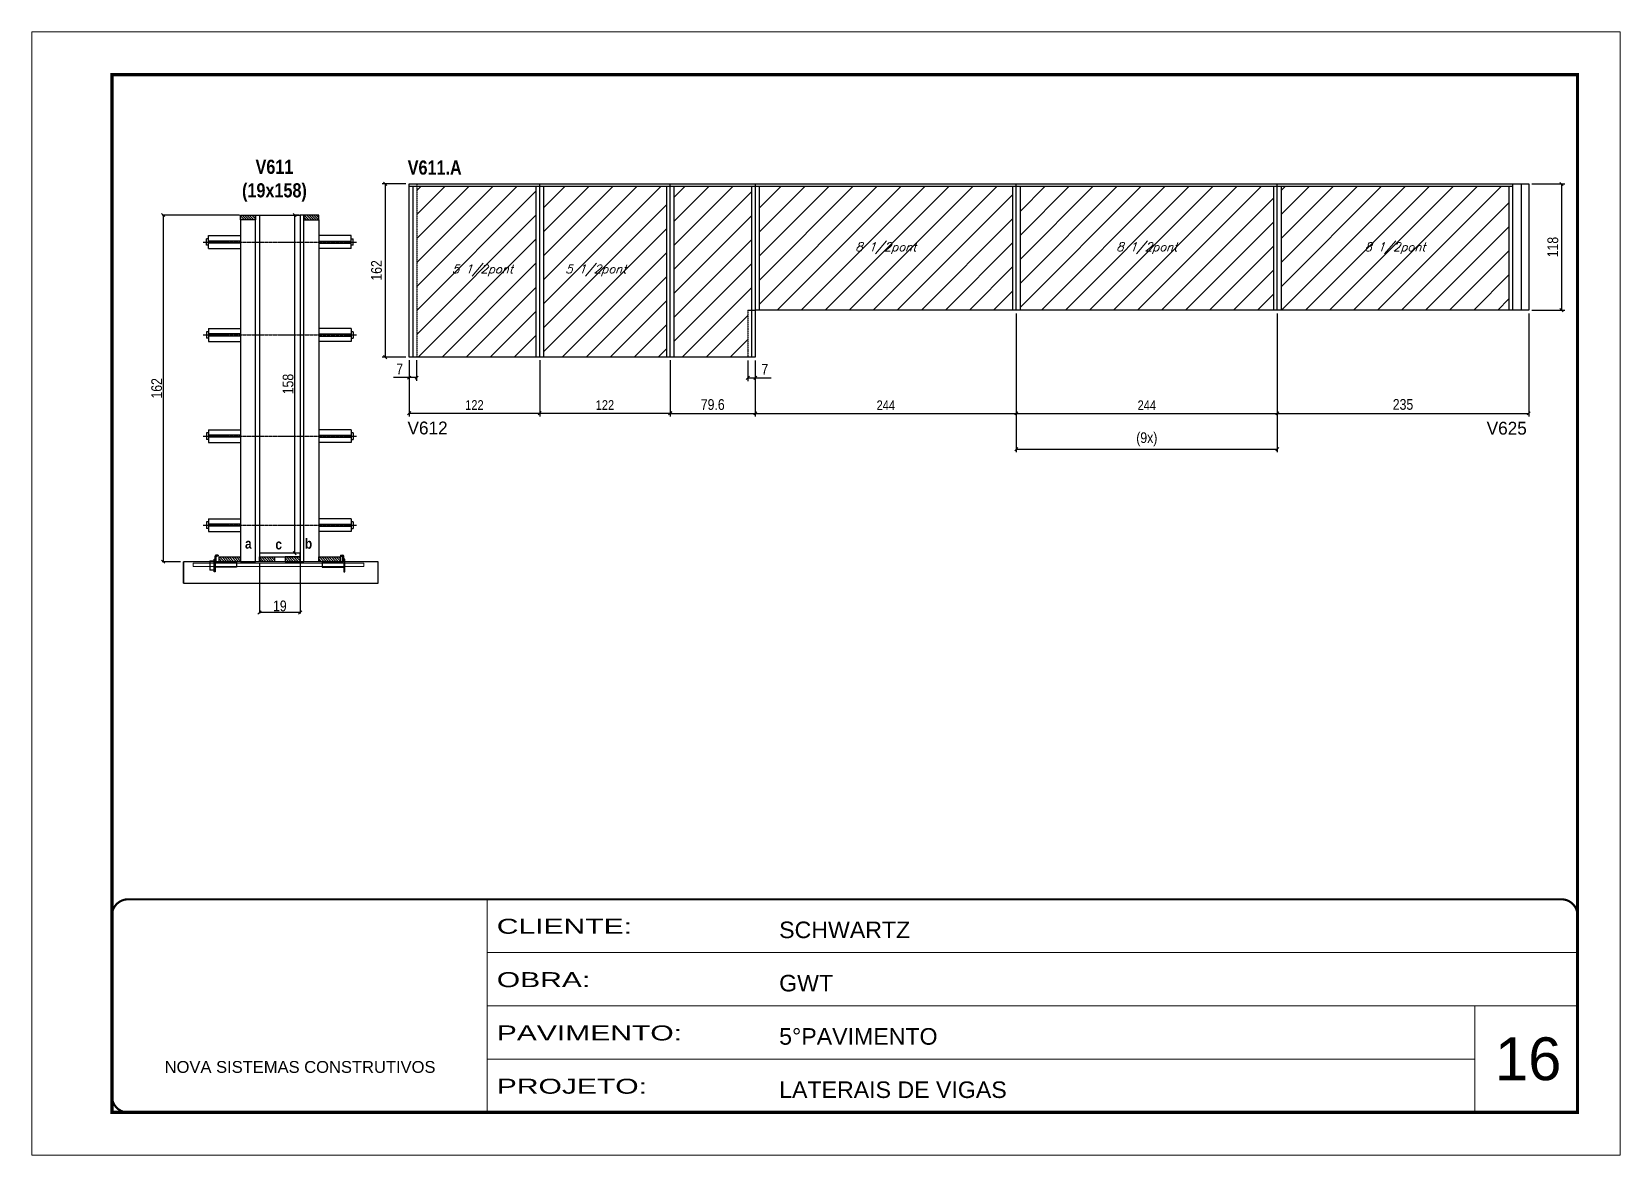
# Model space of a CAD drawing. Extents: x 13154 to 22413, y 1253 to 30260.
# Drawn here: x 17923 to 19408, y 25373 to 26423 of the extents above; entities that cross this region are included whole.
import ezdxf

# ---------------------------------------------------------------- set-up
doc = ezdxf.new("R2010")
doc.units = 0
for name, pattern in [('CONTINUO', [0]), ('DASHED', [0.75, 0.5, -0.25]), ('HIDDEN', [0.375, 0.25, -0.125])]:
    doc.linetypes.add(name, pattern=pattern)
for name, color, linetype in [('5', 5, 'Continuous'), ('barrote', 251, 'Continuous'), ('COTA', 241, 'Continuous'), ('detalhes', 4, 'Continuous'), ('NOMENCLATURA', 7, 'Continuous'), ('Painéis', 200, 'Continuous'), ('presilha', 1, 'Continuous'), ('SARR_2.2x10', 60, 'Continuous'), ('SARR_2.2x7', 40, 'Continuous'), ('SARR_3.5x7', 81, 'Continuous'), ('TENSOR', 3, 'Continuous'), ('texto', 7, 'Continuous')]:
    doc.layers.add(name, color=color, linetype=linetype)
for name, color, linetype, lineweight in [('CARIMBO', 255, 'Continuous', 9), ('CONCRETO', 251, 'Continuous', 25), ('Folhas', 255, 'Continuous', 9), ('Hachura', 251, 'Continuous', 9), ('SARRAFO DE PRESSAO', 251, 'DASHED', 9), ('SCO-___-LAJ', 2, 'Continuous', 0)]:
    doc.layers.add(name, color=color, linetype=linetype, lineweight=lineweight)
doc.styles.add('ARIAL', font='arial.ttf')
doc.styles.add('COTA TECNICA', font='techl___.ttf', dxfattribs={"height": 10})
doc.styles.add('COTA TECNICA 2X', font='techl___.ttf', dxfattribs={"height": 10})
doc.styles.add('COTA TECNICA-50', font='techl___.ttf', dxfattribs={"height": 9})
doc.styles.add('Romans', font='romans.shx')
doc.styles.add('ROMAS860', font='ROMAS860.SHX')
doc.styles.add('TECNICA', font='techb___.ttf', dxfattribs={"height": 10})
doc.styles.add('Tecnologia', font='')
doc.styles.get('Tecnologia').set_extended_font_data('Forgotten Futurist')
doc.dimstyles.new('COTA PAINEL-50', dxfattribs={"dimtxt": 9, "dimasz": 3, "dimexe": 3, "dimexo": 3, "dimgap": 3, "dimtad": 1, "dimdec": 1, "dimzin": 12, "dimdsep": 46, "dimtxsty": 'COTA TECNICA-50', "dimblk1": 'OBLIQUE', "dimblk2": 'OBLIQUE', "dimsah": 1, "dimcen": 0.9, "dimclrd": 4, "dimclre": 4, "dimclrt": 240, "dimadec": 1, "dimazin": 3, "dimtfac": 1, "dimtdec": 1, "dimtmove": 0, "dimatfit": 3, "dimfxl": 1, "dimtolj": 1, "dimtzin": 12, "dimarcsym": 0})
doc.dimstyles.new('PAINEL', dxfattribs={"dimtxt": 10, "dimasz": 3, "dimexe": 3, "dimexo": 3, "dimgap": 3, "dimtad": 1, "dimdec": 1, "dimzin": 12, "dimdsep": 46, "dimtxsty": 'COTA TECNICA', "dimblk1": 'OBLIQUE', "dimblk2": 'OBLIQUE', "dimsah": 1, "dimcen": 0.9, "dimclrd": 4, "dimclre": 4, "dimclrt": 240, "dimadec": 1, "dimazin": 3, "dimtfac": 1, "dimtdec": 1, "dimtmove": 0, "dimatfit": 3, "dimfxl": 1, "dimtolj": 1, "dimtzin": 12, "dimarcsym": 0})
doc.dimstyles.new('SECAO', dxfattribs={"dimscale": 0.333333, "dimtxt": 5, "dimasz": 9, "dimexe": 3, "dimexo": 3, "dimgap": 3, "dimtad": 1, "dimdec": 1, "dimlfac": 0.5, "dimzin": 12, "dimdsep": 46, "dimtxsty": 'COTA TECNICA 2X', "dimblk1": 'OBLIQUE', "dimblk2": 'OBLIQUE', "dimsah": 1, "dimcen": 0.9, "dimclrd": 4, "dimclre": 4, "dimclrt": 240, "dimadec": 1, "dimazin": 3, "dimtfac": 1, "dimtdec": 1, "dimtmove": 0, "dimatfit": 3, "dimfxl": 1, "dimtolj": 1, "dimtzin": 12, "dimarcsym": 0})

msp = doc.modelspace()

# ---------------------------------------------------------------- texts
at = {"layer": '5', "linetype": 'Continuous', "style": 'ROMAS860'}
for s, p in [('V612', (18274.16, 26047.15)), ('V625', (19283.04, 26046.94))]:
    msp.add_text(s, height=12, rotation=359.99996, dxfattribs=at).set_placement(p)
at = {"layer": 'CARIMBO', "style": 'ARIAL'}
msp.add_text('16', height=40, dxfattribs=at).set_placement((19290.74, 25443.59))
at = {"layer": 'detalhes', "style": 'TECNICA'}
for s, p in [('a', (18122.28, 25940.31)), ('c', (18150.63, 25939.66)), ('b', (18178.25, 25940.3))]:
    msp.add_text(s, height=9.6, dxfattribs=at).set_placement(p)
at = {"layer": 'NOMENCLATURA', "style": 'TECNICA'}
msp.add_text('V611.A', height=13.2, dxfattribs=at).set_placement((18274.34, 26289.95))
at = {"layer": 'NOMENCLATURA', "insert": (18149.75, 26303.88), "char_height": 13.2, "attachment_point": 2, "style": 'TECNICA'}
msp.add_mtext_dynamic_manual_height_columns('V611\\P(19x158)', width=300.2766, gutter_width=1, heights=[0], dxfattribs=at)
at = {"layer": 'texto', "color": 2, "char_height": 8, "attachment_point": 5, "style": 'Romans'}
for s, insert in [('{\\Q19;\\C256;8 1/2pont}', (18721.31, 26221.12)), ('{\\Q19;\\C256;8 1/2pont}', (18965.31, 26221.12)), ('{\\Q19;\\C256;8 1/2pont}', (19197.31, 26221.12)), ('{\\Q19;\\C256;5 1/2pont}', (18344.21, 26200.43)), ('{\\Q19;\\C256;5 1/2pont}', (18450.21, 26200.43))]:
    msp.add_mtext(s, dxfattribs=dict(at, insert=insert))

# ---------------------------------------------------------------- blocks, each defined once
blk = doc.blocks.new('9999999999')
at = {"color": 30, "linetype": 'CONTINUO'}
for p, q in [((98564.6, 34230.2), (98564.6, 34429.4)), ((98564.6, 34379.6), (99584, 34379.6)), ((98564.6, 34329.8), (99488, 34329.8)), ((99584, 34329.8), (99488, 34329.8)), ((99488, 34329.8), (99488, 34230.2)), ((98564.6, 34280), (99488, 34280))]:
    blk.add_line(p, q, dxfattribs=at)
at = {"color": 30, "linetype": 'CONTINUO', "const_width": 2}
blk.add_lwpolyline([(99584, 34230.2), (99584, 34414.4, 0.414214), (99569, 34429.4), (98229, 34429.4, 0.414214), (98214, 34414.4), (98214, 34245.2, 0.414214), (98229, 34230.2), (99584, 34230.2)], format="xyb", dxfattribs=at)
at = {"layer": 'Folhas'}
blk.add_lwpolyline([(98139, 34190.2), (99624, 34190.2), (99624, 35240.2), (98139, 35240.2)], close=True, dxfattribs=at)
at = {"layer": 'Folhas', "color": 30, "const_width": 3}
blk.add_lwpolyline([(98214, 34230.2), (99584, 34230.2), (99584, 35200.2), (98214, 35200.2)], close=True, dxfattribs=at)
at = {"color": 7, "linetype": 'Continuous', "ltscale": 5, "style": 'ARIAL'}
for s, height, p in [('SCHWARTZ', 15.48, (98837.7, 34393.1)), ('GWT', 15.48, (98837.7, 34343.3)), ('5°PAVIMENTO', 15.483, (98837.7, 34293.5)), ('NOVA SISTEMAS CONSTRUTIVOS', 11.059, (98263.2, 34267.2)), ('LATERAIS DE VIGAS', 15.483, (98837.7, 34243.7))]:
    blk.add_text(s, height=height, dxfattribs=at).set_placement(p)
at = {"layer": 'Folhas', "color": 7, "style": 'Tecnologia', "width": 1.5}
for s, p in [('CLIENTE:', (98573.7, 34397.2)), ('OBRA:', (98573.7, 34347.3)), ('PAVIMENTO:', (98573.7, 34297.5)), ('PROJETO:', (98573.7, 34247.7))]:
    blk.add_text(s, height=14, dxfattribs=at).set_placement(p)
blk = doc.blocks.new('_Oblique')
at = {"color": 0, "linetype": 'ByBlock', "lineweight": -2}
blk.add_line((-0.5, -0.5), (0.5, 0.5), dxfattribs=at)
blk = doc.blocks.new('*D332')
at = {"layer": 'COTA', "color": 4, "lineweight": -2, "transparency": 16777216}
for p, q in [((18135.8, 25927.2), (18135.8, 25879.7)), ((18173.8, 25927.2), (18173.8, 25879.7)), ((18173.8, 25880.7), (18135.8, 25880.7))]:
    blk.add_line(p, q, dxfattribs=at)
at = {"layer": 'Defpoints', "color": 0, "transparency": 16777216}
for p in [(18135.8, 25928.2), (18173.8, 25928.2), (18135.8, 25880.7)]:
    blk.add_point(p, dxfattribs=at)
at = {"layer": 'COTA', "color": 4, "lineweight": -2, "transparency": 16777216, "xscale": 3, "yscale": 3, "zscale": 3, "rotation": 180}
blk.add_blockref('_Oblique', (18135.8, 25880.7), dxfattribs=at)
at = {"layer": 'COTA', "color": 4, "lineweight": -2, "transparency": 16777216, "xscale": 3, "yscale": 3, "zscale": 3}
blk.add_blockref('_Oblique', (18173.8, 25880.7), dxfattribs=at)
at = {"layer": 'COTA', "color": 240, "transparency": 16777216, "insert": (18154.8, 25886.8), "char_height": 10, "attachment_point": 5, "style": 'COTA TECNICA 2X'}
blk.add_mtext('\\A1;19', dxfattribs=at)
blk = doc.blocks.new('PRESILHA METÁLICA 1')
at = {"layer": 'presilha'}
for p, q in [((0, 13), (6, 13)), ((0, 13), (0, 0)), ((6, 0), (0, 0)), ((6, 15.5), (7.5, 15.5)), ((6, -2.5), (6, 15.5)), ((6, 13), (6, 0)), ((7.5, 10.6), (7.5, 19.9)), ((7.5, 15.5), (7.5, -2.5)), ((37.5, 4.1), (7.5, 4.1)), ((12, 21), (8.6, 21)), ((9, 11.6), (9, 18.9)), ((12, 19.5), (9.6, 19.5)), ((37.5, 11), (9.6, 11)), ((12, 21), (12, 19.5)), ((37.5, 11), (37.5, 4.1)), ((7.5, -2.5), (6, -2.5))]:
    blk.add_line(p, q, dxfattribs=at)
for centre, radius, start, end in [((8.6, 19.9), 1.14, 90, 180), ((9.6, 18.9), 0.57, 90, 180), ((9.6, 11.6), 0.57, 180, 270)]:
    blk.add_arc(centre, radius, start, end, dxfattribs=at)
blk = doc.blocks.new('PRESILHA METÁLICA 2')
at = {"layer": 'presilha'}
for p, q in [((-5.2, 23.5), (-5.2, 22)), ((-5.2, 23.5), (-1.9, 23.5)), ((-0.8, 14.6), (-0.8, 22.4)), ((-30.8, 13.5), (-30.8, 6.6)), ((-30.8, 13.5), (-2.8, 13.5)), ((-30.8, 6.6), (-0.8, 6.6)), ((-5.2, 22), (-2.8, 22)), ((-2.2, 14.1), (-2.2, 21.4)), ((0.8, 18), (-0.8, 18)), ((-0.8, 18), (-0.8, 0)), ((-0.8, 0), (0.8, 0)), ((0.8, 0), (0.8, 18))]:
    blk.add_line(p, q, dxfattribs=at)
for centre, radius, start, end in [((-1.9, 22.4), 1.14, 0, 90), ((-2.8, 21.4), 0.57, 0, 90), ((-2.8, 14.1), 0.57, 270, 0)]:
    blk.add_arc(centre, radius, start, end, dxfattribs=at)
blk = doc.blocks.new('*D333')
at = {"layer": 'COTA', "color": 4, "lineweight": -2, "transparency": 16777216}
for p, q in [((18117.2, 26252.2), (18044.8, 26252.2)), ((18045.8, 26252.2), (18045.8, 25928.2)), ((18061.9, 25928.2), (18044.8, 25928.2))]:
    blk.add_line(p, q, dxfattribs=at)
at = {"layer": 'Defpoints', "color": 0, "transparency": 16777216}
for p in [(18118.2, 26252.2), (18045.8, 25928.2), (18062.9, 25928.2)]:
    blk.add_point(p, dxfattribs=at)
at = {"layer": 'COTA', "color": 4, "lineweight": -2, "transparency": 16777216, "xscale": 3, "yscale": 3, "zscale": 3}
for p, rotation in [((18045.8, 26252.2), 90), ((18045.8, 25928.2), 270)]:
    blk.add_blockref('_Oblique', p, dxfattribs=dict(at, rotation=rotation))
at = {"layer": 'COTA', "color": 240, "transparency": 16777216, "insert": (18039.7, 26090.2), "char_height": 10, "attachment_point": 5, "rotation": 90, "style": 'COTA TECNICA 2X'}
blk.add_mtext('\\A1;162', dxfattribs=at)
blk = doc.blocks.new('*D343')
at = {"layer": 'COTA', "color": 4, "lineweight": -2, "transparency": 16777216}
for p, q in [((18172.8, 26252.2), (18167.7, 26252.2)), ((18168.7, 25936.2), (18168.7, 26252.2)), ((18172.8, 25936.2), (18167.7, 25936.2))]:
    blk.add_line(p, q, dxfattribs=at)
at = {"layer": 'Defpoints', "color": 0, "transparency": 16777216}
for p in [(18168.7, 26252.2), (18173.8, 26252.2), (18173.8, 25936.2)]:
    blk.add_point(p, dxfattribs=at)
at = {"layer": 'COTA', "color": 4, "lineweight": -2, "transparency": 16777216, "xscale": 3, "yscale": 3, "zscale": 3}
for p, rotation in [((18168.7, 26252.2), 90), ((18168.7, 25936.2), 270)]:
    blk.add_blockref('_Oblique', p, dxfattribs=dict(at, rotation=rotation))
at = {"layer": 'COTA', "color": 240, "transparency": 16777216, "insert": (18162.5, 26094.2), "char_height": 10, "attachment_point": 5, "rotation": 90, "style": 'COTA TECNICA 2X'}
blk.add_mtext('\\A1;158', dxfattribs=at)
blk = doc.blocks.new('*D334')
at = {"layer": 'COTA', "color": 4, "linetype": 'ByBlock', "lineweight": -2, "transparency": 16777216}
for p, q in [((18275.7, 26116.4), (18275.7, 26064)), ((18397.7, 26116.4), (18397.7, 26064)), ((18275.7, 26067), (18397.7, 26067))]:
    blk.add_line(p, q, dxfattribs=at)
at = {"layer": 'Defpoints', "color": 0, "linetype": 'ByBlock', "transparency": 16777216}
for p in [(18275.7, 26119.4), (18397.7, 26119.4), (18397.7, 26067)]:
    blk.add_point(p, dxfattribs=at)
at = {"layer": 'COTA', "color": 4, "linetype": 'ByBlock', "lineweight": -2, "transparency": 16777216, "xscale": 3, "yscale": 3, "zscale": 3, "rotation": 180}
blk.add_blockref('_Oblique', (18275.7, 26067), dxfattribs=at)
at = {"layer": 'COTA', "color": 4, "linetype": 'ByBlock', "lineweight": -2, "transparency": 16777216, "xscale": 3, "yscale": 3, "zscale": 3}
blk.add_blockref('_Oblique', (18397.7, 26067), dxfattribs=at)
at = {"layer": 'COTA', "color": 240, "linetype": 'ByBlock', "transparency": 16777216, "insert": (18336.7, 26074.6), "char_height": 9, "attachment_point": 5, "style": 'COTA TECNICA-50'}
blk.add_mtext('\\A1;122', dxfattribs=at)
blk = doc.blocks.new('*D335')
at = {"layer": 'COTA', "color": 4, "linetype": 'ByBlock', "lineweight": -2, "transparency": 16777216}
for p, q in [((18397.7, 26116.4), (18397.7, 26064)), ((18519.7, 26116.4), (18519.7, 26064)), ((18397.7, 26067), (18519.7, 26067))]:
    blk.add_line(p, q, dxfattribs=at)
at = {"layer": 'Defpoints', "color": 0, "linetype": 'ByBlock', "transparency": 16777216}
for p in [(18397.7, 26119.4), (18519.7, 26119.4), (18519.7, 26067)]:
    blk.add_point(p, dxfattribs=at)
at = {"layer": 'COTA', "color": 4, "linetype": 'ByBlock', "lineweight": -2, "transparency": 16777216, "xscale": 3, "yscale": 3, "zscale": 3, "rotation": 180}
blk.add_blockref('_Oblique', (18397.7, 26067), dxfattribs=at)
at = {"layer": 'COTA', "color": 4, "linetype": 'ByBlock', "lineweight": -2, "transparency": 16777216, "xscale": 3, "yscale": 3, "zscale": 3}
blk.add_blockref('_Oblique', (18519.7, 26067), dxfattribs=at)
at = {"layer": 'COTA', "color": 240, "linetype": 'ByBlock', "transparency": 16777216, "insert": (18458.7, 26074.6), "char_height": 9, "attachment_point": 5, "style": 'COTA TECNICA-50'}
blk.add_mtext('\\A1;122', dxfattribs=at)
blk = doc.blocks.new('*D336')
at = {"layer": 'COTA', "color": 4, "lineweight": -2, "transparency": 16777216}
for p, q in [((18519.7, 26116.4), (18519.7, 26063.8)), ((18599.3, 26116.2), (18599.3, 26063.8)), ((18519.7, 26066.8), (18599.3, 26066.8))]:
    blk.add_line(p, q, dxfattribs=at)
at = {"layer": 'Defpoints', "color": 0, "transparency": 16777216}
for p in [(18519.7, 26119.4), (18599.3, 26119.2), (18599.3, 26066.8)]:
    blk.add_point(p, dxfattribs=at)
at = {"layer": 'COTA', "color": 4, "lineweight": -2, "transparency": 16777216, "xscale": 3, "yscale": 3, "zscale": 3, "rotation": 180}
blk.add_blockref('_Oblique', (18519.7, 26066.8), dxfattribs=at)
at = {"layer": 'COTA', "color": 4, "lineweight": -2, "transparency": 16777216, "xscale": 3, "yscale": 3, "zscale": 3}
blk.add_blockref('_Oblique', (18599.3, 26066.8), dxfattribs=at)
at = {"layer": 'COTA', "color": 240, "transparency": 16777216, "insert": (18559.5, 26075), "char_height": 10, "attachment_point": 5, "style": 'COTA TECNICA'}
blk.add_mtext('\\A1;79.6', dxfattribs=at)
blk = doc.blocks.new('*D337')
at = {"layer": 'COTA', "color": 4, "lineweight": -2, "transparency": 16777216}
for p, q in [((18275.7, 26116.4), (18275.7, 26097.2)), ((18282.7, 26116.4), (18282.7, 26097.2)), ((18275.7, 26100.2), (18261, 26100.2)), ((18282.7, 26100.2), (18275.7, 26100.2))]:
    blk.add_line(p, q, dxfattribs=at)
at = {"layer": 'Defpoints', "color": 0, "transparency": 16777216}
for p in [(18275.7, 26119.4), (18282.7, 26119.4), (18275.7, 26100.2)]:
    blk.add_point(p, dxfattribs=at)
at = {"layer": 'COTA', "color": 4, "lineweight": -2, "transparency": 16777216, "xscale": 3, "yscale": 3, "zscale": 3, "rotation": 180}
blk.add_blockref('_Oblique', (18275.7, 26100.2), dxfattribs=at)
at = {"layer": 'COTA', "color": 4, "lineweight": -2, "transparency": 16777216, "xscale": 3, "yscale": 3, "zscale": 3}
blk.add_blockref('_Oblique', (18282.7, 26100.2), dxfattribs=at)
at = {"layer": 'COTA', "color": 240, "transparency": 16777216, "insert": (18266.8, 26108.3), "char_height": 10, "attachment_point": 5, "style": 'COTA TECNICA'}
blk.add_mtext('\\A1;7', dxfattribs=at)
blk = doc.blocks.new('*D330')
at = {"layer": 'COTA', "color": 4, "lineweight": -2, "transparency": 16777216}
for p, q in [((18592.3, 26116.2), (18592.3, 26097)), ((18599.3, 26116.2), (18599.3, 26097)), ((18592.3, 26100), (18599.3, 26100)), ((18599.3, 26100), (18614, 26100))]:
    blk.add_line(p, q, dxfattribs=at)
at = {"layer": 'Defpoints', "color": 0, "transparency": 16777216}
for p in [(18592.3, 26119.2), (18599.3, 26119.2), (18599.3, 26100)]:
    blk.add_point(p, dxfattribs=at)
at = {"layer": 'COTA', "color": 4, "lineweight": -2, "transparency": 16777216, "xscale": 3, "yscale": 3, "zscale": 3, "rotation": 180}
blk.add_blockref('_Oblique', (18592.3, 26100), dxfattribs=at)
at = {"layer": 'COTA', "color": 4, "lineweight": -2, "transparency": 16777216, "xscale": 3, "yscale": 3, "zscale": 3}
blk.add_blockref('_Oblique', (18599.3, 26100), dxfattribs=at)
at = {"layer": 'COTA', "color": 240, "transparency": 16777216, "insert": (18608.2, 26108.1), "char_height": 10, "attachment_point": 5, "style": 'COTA TECNICA'}
blk.add_mtext('\\A1;7', dxfattribs=at)
blk = doc.blocks.new('*D338')
at = {"layer": 'COTA', "color": 4, "lineweight": -2, "transparency": 16777216}
for p, q in [((18272.7, 26281.4), (18250.3, 26281.4)), ((18253.3, 26281.4), (18253.3, 26119.4)), ((18272.7, 26119.4), (18250.3, 26119.4))]:
    blk.add_line(p, q, dxfattribs=at)
at = {"layer": 'Defpoints', "color": 0, "transparency": 16777216}
for p in [(18275.7, 26281.4), (18253.3, 26119.4), (18275.7, 26119.4)]:
    blk.add_point(p, dxfattribs=at)
at = {"layer": 'COTA', "color": 4, "lineweight": -2, "transparency": 16777216, "xscale": 3, "yscale": 3, "zscale": 3}
for p, rotation in [((18253.3, 26281.4), 90), ((18253.3, 26119.4), 270)]:
    blk.add_blockref('_Oblique', p, dxfattribs=dict(at, rotation=rotation))
at = {"layer": 'COTA', "color": 240, "transparency": 16777216, "insert": (18245.2, 26200.4), "char_height": 10, "attachment_point": 5, "rotation": 90, "style": 'COTA TECNICA'}
blk.add_mtext('\\A1;162', dxfattribs=at)
blk = doc.blocks.new('*D331')
at = {"layer": 'COTA', "color": 4, "linetype": 'ByBlock', "lineweight": -2, "transparency": 16777216}
for p, q in [((18843.3, 26160.2), (18843.3, 26063.8)), ((18599.3, 26116.2), (18599.3, 26063.8)), ((18599.3, 26066.8), (18843.3, 26066.8))]:
    blk.add_line(p, q, dxfattribs=at)
at = {"layer": 'Defpoints', "color": 0, "linetype": 'ByBlock', "transparency": 16777216}
for p in [(18843.3, 26163.2), (18599.3, 26119.2), (18843.3, 26066.8)]:
    blk.add_point(p, dxfattribs=at)
at = {"layer": 'COTA', "color": 4, "linetype": 'ByBlock', "lineweight": -2, "transparency": 16777216, "xscale": 3, "yscale": 3, "zscale": 3, "rotation": 180}
blk.add_blockref('_Oblique', (18599.3, 26066.8), dxfattribs=at)
at = {"layer": 'COTA', "color": 4, "linetype": 'ByBlock', "lineweight": -2, "transparency": 16777216, "xscale": 3, "yscale": 3, "zscale": 3}
blk.add_blockref('_Oblique', (18843.3, 26066.8), dxfattribs=at)
at = {"layer": 'COTA', "color": 240, "linetype": 'ByBlock', "transparency": 16777216, "insert": (18721.3, 26074.4), "char_height": 9, "attachment_point": 5, "style": 'COTA TECNICA-50'}
blk.add_mtext('\\A1;244', dxfattribs=at)
blk = doc.blocks.new('*D339')
at = {"layer": 'COTA', "color": 4, "linetype": 'ByBlock', "lineweight": -2, "transparency": 16777216}
for p, q in [((18843.3, 26160.2), (18843.3, 26063.8)), ((19087.3, 26160.2), (19087.3, 26063.8)), ((18843.3, 26066.8), (19087.3, 26066.8))]:
    blk.add_line(p, q, dxfattribs=at)
at = {"layer": 'Defpoints', "color": 0, "linetype": 'ByBlock', "transparency": 16777216}
for p in [(18843.3, 26163.2), (19087.3, 26163.2), (19087.3, 26066.8)]:
    blk.add_point(p, dxfattribs=at)
at = {"layer": 'COTA', "color": 4, "linetype": 'ByBlock', "lineweight": -2, "transparency": 16777216, "xscale": 3, "yscale": 3, "zscale": 3, "rotation": 180}
blk.add_blockref('_Oblique', (18843.3, 26066.8), dxfattribs=at)
at = {"layer": 'COTA', "color": 4, "linetype": 'ByBlock', "lineweight": -2, "transparency": 16777216, "xscale": 3, "yscale": 3, "zscale": 3}
blk.add_blockref('_Oblique', (19087.3, 26066.8), dxfattribs=at)
at = {"layer": 'COTA', "color": 240, "linetype": 'ByBlock', "transparency": 16777216, "insert": (18965.3, 26074.4), "char_height": 9, "attachment_point": 5, "style": 'COTA TECNICA-50'}
blk.add_mtext('\\A1;244', dxfattribs=at)
blk = doc.blocks.new('*D340')
at = {"layer": 'COTA', "color": 4, "linetype": 'ByBlock', "lineweight": -2, "transparency": 16777216}
for p, q in [((19325.3, 26281.2), (19356, 26281.2)), ((19353, 26281.2), (19353, 26163.2)), ((19325.3, 26163.2), (19356, 26163.2))]:
    blk.add_line(p, q, dxfattribs=at)
at = {"layer": 'Defpoints', "color": 0, "linetype": 'ByBlock', "transparency": 16777216}
for p in [(19322.3, 26281.2), (19322.3, 26163.2), (19353, 26163.2)]:
    blk.add_point(p, dxfattribs=at)
at = {"layer": 'COTA', "color": 4, "linetype": 'ByBlock', "lineweight": -2, "transparency": 16777216, "xscale": 3, "yscale": 3, "zscale": 3}
for p, rotation in [((19353, 26281.2), 90), ((19353, 26163.2), 270)]:
    blk.add_blockref('_Oblique', p, dxfattribs=dict(at, rotation=rotation))
at = {"layer": 'COTA', "color": 240, "linetype": 'ByBlock', "transparency": 16777216, "insert": (19344.9, 26222.2), "char_height": 10, "attachment_point": 5, "rotation": 90, "style": 'COTA TECNICA'}
blk.add_mtext('\\A1;118', dxfattribs=at)
blk = doc.blocks.new('*D341')
at = {"layer": 'COTA', "color": 4, "lineweight": -2, "transparency": 16777216}
for p, q in [((19087.3, 26160.2), (19087.3, 26063.8)), ((19322.3, 26160.2), (19322.3, 26063.8)), ((19087.3, 26066.8), (19322.3, 26066.8))]:
    blk.add_line(p, q, dxfattribs=at)
at = {"layer": 'Defpoints', "color": 0, "transparency": 16777216}
for p in [(19087.3, 26163.2), (19322.3, 26163.2), (19322.3, 26066.8)]:
    blk.add_point(p, dxfattribs=at)
at = {"layer": 'COTA', "color": 4, "lineweight": -2, "transparency": 16777216, "xscale": 3, "yscale": 3, "zscale": 3, "rotation": 180}
blk.add_blockref('_Oblique', (19087.3, 26066.8), dxfattribs=at)
at = {"layer": 'COTA', "color": 4, "lineweight": -2, "transparency": 16777216, "xscale": 3, "yscale": 3, "zscale": 3}
blk.add_blockref('_Oblique', (19322.3, 26066.8), dxfattribs=at)
at = {"layer": 'COTA', "color": 240, "transparency": 16777216, "insert": (19204.8, 26075.1), "char_height": 10, "attachment_point": 5, "style": 'COTA TECNICA'}
blk.add_mtext('\\A1;235', dxfattribs=at)
blk = doc.blocks.new('*D342')
at = {"layer": 'COTA', "color": 4, "lineweight": -2, "transparency": 16777216}
for p, q in [((18843.3, 26160.2), (18843.3, 26030.4)), ((19087.3, 26160.2), (19087.3, 26030.4)), ((18843.3, 26033.4), (19087.3, 26033.4))]:
    blk.add_line(p, q, dxfattribs=at)
at = {"layer": 'Defpoints', "color": 0, "transparency": 16777216}
for p in [(18843.3, 26163.2), (19087.3, 26163.2), (19087.3, 26033.4)]:
    blk.add_point(p, dxfattribs=at)
at = {"layer": 'COTA', "color": 4, "lineweight": -2, "transparency": 16777216, "xscale": 3, "yscale": 3, "zscale": 3, "rotation": 180}
blk.add_blockref('_Oblique', (18843.3, 26033.4), dxfattribs=at)
at = {"layer": 'COTA', "color": 4, "lineweight": -2, "transparency": 16777216, "xscale": 3, "yscale": 3, "zscale": 3}
blk.add_blockref('_Oblique', (19087.3, 26033.4), dxfattribs=at)
at = {"layer": 'COTA', "color": 240, "transparency": 16777216, "insert": (18965.3, 26042.6), "char_height": 10, "attachment_point": 5, "style": 'COTA TECNICA'}
blk.add_mtext('\\A1;(9x)', dxfattribs=at)

# ---------------------------------------------------------------- dimensions: what is measured, and where the dimension line sits
at = {"layer": 'COTA'}
for base, p1, p2, angle, dimstyle, picture, middle in [((18253.34, 26119.43), (18275.71, 26281.43), (18275.71, 26119.43), 90, 'PAINEL', '*D338', (18245.23, 26200.43)), ((18045.84, 25928.19, 0), (18118.15, 26252.19), (18062.94, 25928.19, 0), 90, 'SECAO', '*D333', (18039.73, 26090.19, 0)), ((18168.68, 26252.19), (18173.75, 25936.19), (18173.75, 26252.19), 90, 'SECAO', '*D343', (18162.55, 26094.19)), ((18599.31, 26100.01), (18592.31, 26119.22), (18599.31, 26119.22), 180, 'PAINEL', '*D330', (18608.17, 26108.08))]:
    dim = msp.add_linear_dim(base=base, p1=p1, p2=p2, angle=angle, dimstyle=dimstyle, dxfattribs=at)
    dim.commit()
    dim.dimension.update_dxf_attribs({"geometry": picture, "text_midpoint": middle})
at = {"layer": 'COTA', "linetype": 'ByBlock'}
dim = msp.add_linear_dim(base=(19353.03, 26163.22), p1=(19322.31, 26281.22), p2=(19322.31, 26163.22), angle=90, dimstyle='PAINEL', dxfattribs=at)
dim.commit()
dim.dimension.update_dxf_attribs({"geometry": '*D340', "text_midpoint": (19344.93, 26222.22)})
for base, p1, p2, picture, middle in [((18843.31, 26066.84), (18599.31, 26119.22), (18843.31, 26163.22), '*D331', (18721.31, 26074.4)), ((18397.71, 26067.05), (18275.71, 26119.43), (18397.71, 26119.43), '*D334', (18336.71, 26074.6))]:
    dim = msp.add_linear_dim(base=base, p1=p1, p2=p2, angle=180, dimstyle='COTA PAINEL-50', override={"dimarcsym": 1}, dxfattribs=at)
    dim.commit()
    dim.dimension.update_dxf_attribs({"geometry": picture, "text_midpoint": middle})
for base, p1, p2, picture, middle in [((19087.31, 26066.84), (18843.31, 26163.22), (19087.31, 26163.22), '*D339', (18965.31, 26074.4)), ((18519.71, 26067.05), (18397.71, 26119.43), (18519.71, 26119.43), '*D335', (18458.71, 26074.6))]:
    dim = msp.add_linear_dim(base=base, p1=p1, p2=p2, dimstyle='COTA PAINEL-50', override={"dimarcsym": 1}, dxfattribs=at)
    dim.commit()
    dim.dimension.update_dxf_attribs({"geometry": picture, "text_midpoint": middle})
at = {"layer": 'COTA'}
dim = msp.add_linear_dim(base=(19087.31, 26033.39), p1=(18843.31, 26163.22), p2=(19087.31, 26163.22), text='(9x)', dimstyle='PAINEL', dxfattribs=at)
dim.commit()
dim.dimension.update_dxf_attribs({"geometry": '*D342', "text_midpoint": (18965.31, 26042.61)})
for base, p1, p2, picture, middle in [((19322.31, 26066.84), (19087.31, 26163.22), (19322.31, 26163.22), '*D341', (19204.81, 26075.06)), ((18275.71, 26100.22), (18282.71, 26119.43), (18275.71, 26119.43), '*D337', (18266.85, 26108.3)), ((18599.31, 26066.84), (18519.71, 26119.43), (18599.31, 26119.22), '*D336', (18559.51, 26074.97))]:
    dim = msp.add_linear_dim(base=base, p1=p1, p2=p2, dimstyle='PAINEL', dxfattribs=at)
    dim.commit()
    dim.dimension.update_dxf_attribs({"geometry": picture, "text_midpoint": middle})
dim = msp.add_linear_dim(base=(18135.75, 25880.72), p1=(18173.75, 25928.19), p2=(18135.75, 25928.19), angle=180, dimstyle='SECAO', dxfattribs=at)
dim.commit()
dim.dimension.update_dxf_attribs({"geometry": '*D332', "text_midpoint": (18154.75, 25880.72), "dimtype": 160})

# ---------------------------------------------------------------- hatches: boundary and pattern name
at = {"layer": 'Hachura', "linetype": 'ByBlock'}
h = msp.add_hatch(dxfattribs=at)
h.set_pattern_fill('ANSI31', color=256, scale=5)
h.paths.add_polyline_path([(18394.21, 26119.35), (18394.21, 26279.23), (18282.71, 26279.23), (18282.71, 26119.43)])
h.paths.add_polyline_path([(18516.21, 26119.27), (18516.21, 26279.23), (18401.21, 26279.23), (18401.21, 26119.35)])
h.paths.add_polyline_path([(18595.81, 26279.03), (18523.21, 26279.22), (18523.21, 26119.27), (18592.31, 26119.22), (18592.31, 26163.22), (18595.81, 26163.22)])
h.paths.add_polyline_path([(18839.81, 26163.22), (18839.81, 26279.02), (18602.81, 26279.02), (18602.81, 26163.22)])
h.paths.add_polyline_path([(19083.81, 26163.22), (19083.81, 26279.02), (18846.81, 26279.02), (18846.81, 26163.22)])
h.paths.add_polyline_path([(19303.81, 26279.02), (19090.81, 26279.02), (19090.81, 26163.22), (19303.81, 26163.22)])
at = {"layer": 'SARR_2.2x10'}
h = msp.add_hatch(dxfattribs=at)
h.set_pattern_fill('ANSI31', color=256, scale=0.5, angle=90)
h.set_pattern_definition([(135, (51291.6923, -97583.9823), (-1.122532015, -1.122532015), [])])
h.paths.add_polyline_path([(18098.15, 25932.59), (18098.15, 25928.19), (18118.15, 25928.19), (18118.15, 25932.59)])
h = msp.add_hatch(dxfattribs=at)
h.set_pattern_fill('ANSI31', color=256, scale=0.5, angle=90)
h.set_pattern_definition([(135, (51384.8923, -97583.9823), (-1.122532015, -1.122532015), [])])
h.paths.add_polyline_path([(18191.35, 25932.59), (18191.35, 25928.19), (18211.35, 25928.19), (18211.35, 25932.59)])
at = {"layer": 'SARR_2.2x7'}
h = msp.add_hatch(dxfattribs=at)
h.set_pattern_fill('ANSI31', color=256, scale=0.5, angle=90)
h.set_pattern_definition([(135, (51285.6923, -97264.3823), (-1.122532015, -1.122532015), [])])
h.paths.add_polyline_path([(18132.15, 26252.19), (18132.15, 26247.79), (18118.15, 26247.79), (18118.15, 26252.19)])
h = msp.add_hatch(dxfattribs=at)
h.set_pattern_fill('ANSI31', color=256, scale=0.5, angle=90)
h.set_pattern_definition([(135, (51305.6923, -97264.3823), (-1.122532015, -1.122532015), [])])
h.paths.add_polyline_path([(18177.35, 26252.19), (18177.35, 26247.79), (18191.35, 26247.79), (18191.35, 26252.19)])
h = msp.add_hatch(dxfattribs=at)
h.set_pattern_fill('ANSI31', color=256, scale=0.5, angle=90)
h.set_pattern_definition([(135, (51371.2923, -97583.9823), (-1.122532015, -1.122532015), [])])
h.paths.add_polyline_path([(18149.75, 25928.19), (18149.75, 25932.59), (18135.75, 25932.59), (18135.75, 25928.19)])
h = msp.add_hatch(dxfattribs=at)
h.set_pattern_fill('ANSI31', color=256, scale=0.5, angle=90)
h.set_pattern_definition([(135, (51309.2923, -97583.9823), (-1.122532015, -1.122532015), [])])
h.paths.add_polyline_path([(18159.75, 25928.19), (18159.75, 25932.59), (18173.75, 25932.59), (18173.75, 25928.19)])

# ---------------------------------------------------------------- linework, layer by layer
at = {"ltscale": 3}
for p, q in [((18086.15, 26223.89), (18086.15, 26229.89)), ((18088.15, 26229.89), (18086.15, 26229.89)), ((18088.15, 26220.89), (18088.15, 26232.89)), ((18088.15, 26232.89), (18118.15, 26232.89)), ((18118.15, 26227.89), (18088.15, 26227.89)), ((18118.15, 26225.89), (18088.15, 26225.89)), ((18221.35, 26232.89), (18191.35, 26232.89)), ((18191.35, 26227.89), (18221.35, 26227.89)), ((18191.35, 26225.89), (18221.35, 26225.89)), ((18221.35, 26220.89), (18221.35, 26232.89)), ((18221.35, 26229.89), (18223.35, 26229.89)), ((18223.35, 26223.89), (18223.35, 26229.89)), ((18088.15, 26223.89), (18086.15, 26223.89)), ((18088.15, 26220.89), (18118.15, 26220.89)), ((18221.35, 26220.89), (18191.35, 26220.89)), ((18223.35, 26223.89), (18221.35, 26223.89)), ((18086.15, 26143.07), (18086.15, 26137.07)), ((18088.15, 26143.07), (18086.15, 26143.07)), ((18088.15, 26137.07), (18086.15, 26137.07)), ((18088.15, 26146.07), (18088.15, 26134.07)), ((18088.15, 26146.07), (18118.15, 26146.07)), ((18118.15, 26141.07), (18088.15, 26141.07)), ((18118.15, 26139.07), (18088.15, 26139.07)), ((18221.35, 26146.07), (18191.35, 26146.07)), ((18191.35, 26141.07), (18221.35, 26141.07)), ((18191.35, 26139.07), (18221.35, 26139.07)), ((18221.35, 26146.07), (18221.35, 26134.07)), ((18223.35, 26143.07), (18221.35, 26143.07)), ((18221.35, 26137.07), (18223.35, 26137.07)), ((18223.35, 26143.07), (18223.35, 26137.07)), ((18088.15, 26134.07), (18118.15, 26134.07)), ((18221.35, 26134.07), (18191.35, 26134.07)), ((18086.15, 26048.53), (18086.15, 26042.53)), ((18088.15, 26048.53), (18086.15, 26048.53)), ((18088.15, 26051.53), (18088.15, 26039.53)), ((18088.15, 26051.53), (18118.15, 26051.53)), ((18221.35, 26051.53), (18191.35, 26051.53)), ((18221.35, 26051.53), (18221.35, 26039.53)), ((18223.35, 26048.53), (18221.35, 26048.53)), ((18223.35, 26048.53), (18223.35, 26042.53)), ((18088.15, 26042.53), (18086.15, 26042.53)), ((18118.15, 26046.53), (18088.15, 26046.53)), ((18118.15, 26044.53), (18088.15, 26044.53)), ((18088.15, 26039.53), (18118.15, 26039.53)), ((18191.35, 26046.53), (18221.35, 26046.53)), ((18191.35, 26044.53), (18221.35, 26044.53)), ((18221.35, 26039.53), (18191.35, 26039.53)), ((18221.35, 26042.53), (18223.35, 26042.53)), ((18086.15, 25965.32), (18086.15, 25959.32)), ((18088.15, 25965.32), (18086.15, 25965.32)), ((18088.15, 25959.32), (18086.15, 25959.32)), ((18088.15, 25968.32), (18088.15, 25956.32)), ((18088.15, 25968.32), (18118.15, 25968.32)), ((18118.15, 25963.32), (18088.15, 25963.32)), ((18118.15, 25961.32), (18088.15, 25961.32)), ((18221.35, 25968.32), (18191.35, 25968.32)), ((18191.35, 25963.32), (18221.35, 25963.32)), ((18191.35, 25961.32), (18221.35, 25961.32)), ((18221.35, 25968.32), (18221.35, 25956.32)), ((18223.35, 25965.32), (18221.35, 25965.32)), ((18221.35, 25959.32), (18223.35, 25959.32)), ((18223.35, 25965.32), (18223.35, 25959.32)), ((18088.15, 25956.32), (18118.15, 25956.32)), ((18221.35, 25956.32), (18191.35, 25956.32))]:
    msp.add_line(p, q, dxfattribs=at)
at = {"layer": 'barrote'}
msp.add_lwpolyline([(18064.7, 25908.19), (18246.62, 25908.19), (18246.62, 25928.19), (18064.7, 25928.19)], close=True, dxfattribs=at)
at = {"layer": 'CONCRETO', "linetype": 'Continuous'}
msp.add_line((18135.75, 26252.19), (18173.75, 26252.19), dxfattribs=at)
at = {"layer": 'COTA'}
msp.add_line((18592.31, 26163.22), (18599.31, 26163.22), dxfattribs=at)
at = {"layer": 'detalhes', "color": 250}
msp.add_line((18064.7, 25908.19), (18064.7, 25928.19), dxfattribs=at)
at = {"layer": 'Painéis', "linetype": 'Continuous'}
for p, q in [((18275.71, 26119.43), (18275.71, 26281.43)), ((18275.71, 26281.43), (18599.31, 26281.22)), ((18397.71, 26119.43), (18397.71, 26281.43)), ((18519.71, 26119.43), (18519.71, 26281.43)), ((18599.31, 26281.22), (18599.31, 26119.22)), ((18599.31, 26281.22), (19322.31, 26281.22)), ((18843.31, 26163.22), (18843.31, 26281.22)), ((19087.31, 26163.22), (19087.31, 26281.22)), ((19322.31, 26281.22), (19322.31, 26163.22)), ((19322.31, 26163.22), (18599.31, 26163.22)), ((18599.31, 26119.22), (18275.71, 26119.43))]:
    msp.add_line(p, q, dxfattribs=at)
for points in [[(18132.15, 25928.19), (18132.15, 26252.19), (18135.75, 26252.19), (18135.75, 25928.19)], [(18177.35, 25928.19), (18177.35, 26252.19), (18173.75, 26252.19), (18173.75, 25928.19)], [(18173.75, 25936.19), (18135.75, 25936.19), (18135.75, 25932.59), (18173.75, 25932.59)]]:
    msp.add_lwpolyline(points, close=True, dxfattribs=at)
at = {"layer": 'SARR_2.2x10'}
for points in [[(18098.15, 25932.59), (18118.15, 25932.59), (18118.15, 25928.19), (18098.15, 25928.19)], [(18191.35, 25932.59), (18211.35, 25932.59), (18211.35, 25928.19), (18191.35, 25928.19)]]:
    msp.add_lwpolyline(points, close=True, dxfattribs=at)
at = {"layer": 'SARR_2.2x7', "linetype": 'Continuous'}
for p, q in [((18275.71, 26279.23), (18397.71, 26279.23)), ((18397.71, 26279.23), (18519.71, 26279.23)), ((18519.71, 26279.23), (18599.31, 26279.02)), ((18599.31, 26279.02), (18843.31, 26279.02)), ((18843.31, 26279.02), (19087.31, 26279.02)), ((19087.31, 26279.02), (19307.31, 26279.02)), ((19315.31, 26281.22), (19315.31, 26163.22))]:
    msp.add_line(p, q, dxfattribs=at)
at = {"layer": 'SARR_2.2x7', "linetype": 'HIDDEN'}
for p, q in [((18282.71, 26281.43), (18282.71, 26119.43)), ((18592.31, 26163.22), (18592.31, 26119.22))]:
    msp.add_line(p, q, dxfattribs=at)
at = {"layer": 'SARR_2.2x7', "elevation": 0}
for points in [[(18118.15, 26252.19), (18132.15, 26252.19), (18132.15, 26247.79), (18118.15, 26247.79)], [(18191.35, 26252.19), (18177.35, 26252.19), (18177.35, 26247.79), (18191.35, 26247.79)]]:
    msp.add_lwpolyline(points, close=True, dxfattribs=at)
at = {"layer": 'SARR_2.2x7'}
for points in [[(18135.75, 25932.59), (18135.75, 25932.59), (18135.75, 25928.19), (18135.75, 25928.19)], [(18135.75, 25932.59), (18149.75, 25932.59), (18149.75, 25928.19), (18135.75, 25928.19)], [(18173.75, 25932.59), (18159.75, 25932.59), (18159.75, 25928.19), (18173.75, 25928.19)]]:
    msp.add_lwpolyline(points, close=True, dxfattribs=at)
at = {"layer": 'SARR_3.5x7'}
for p, q in [((18279.21, 26279.23), (18279.21, 26119.43)), ((18394.21, 26279.23), (18394.21, 26119.43)), ((18401.21, 26279.23), (18401.21, 26119.43)), ((18516.21, 26279.23), (18516.21, 26119.43)), ((18523.21, 26279.23), (18523.21, 26119.43)), ((18595.81, 26279.02), (18595.81, 26119.22)), ((18602.81, 26279.02), (18602.81, 26163.22)), ((18839.81, 26279.02), (18839.81, 26163.22)), ((18846.81, 26279.02), (18846.81, 26163.22)), ((19083.81, 26279.02), (19083.81, 26163.22)), ((19090.81, 26279.02), (19090.81, 26163.22)), ((19303.81, 26279.02), (19303.81, 26163.22)), ((19307.31, 26281.22), (19307.31, 26163.22))]:
    msp.add_line(p, q, dxfattribs=at)
for points in [[(18132.15, 26247.79), (18118.15, 26247.79), (18118.15, 25928.19), (18132.15, 25928.19)], [(18177.35, 26247.79), (18191.35, 26247.79), (18191.35, 25928.19), (18177.35, 25928.19)]]:
    msp.add_lwpolyline(points, close=True, dxfattribs=at)
at = {"layer": 'SCO-___-LAJ', "color": 1}
msp.add_lwpolyline([(18073.7, 25926.85), (18233.32, 25926.85), (18233.32, 25923.65), (18073.7, 25923.65)], close=True, dxfattribs=at)
at = {"layer": 'TENSOR', "linetype": 'HIDDEN', "ltscale": 0.5}
for p, q in [((18083.15, 26226.89), (18226.66, 26226.89)), ((18083.15, 26140.07), (18226.66, 26140.07)), ((18083.15, 26045.53), (18226.66, 26045.53)), ((18083.15, 25962.32), (18226.66, 25962.32))]:
    msp.add_line(p, q, dxfattribs=at)

# ---------------------------------------------------------------- block references
at = {"layer": 'presilha', "xscale": 0.6666666666666666, "yscale": 0.6666666666666666, "zscale": 0.6666666666666666}
for name, p in [('PRESILHA METÁLICA 1', (18089.29, 25920.22)), ('PRESILHA METÁLICA 2', (18215.03, 25918.55))]:
    msp.add_blockref(name, p, dxfattribs=at)
at = {"layer": 'SARRAFO DE PRESSAO', "color": 6, "linetype": 'ByBlock'}
msp.add_blockref('9999999999', (-80216.1, -8816.76), dxfattribs=at)

msp.set_redraw_order([(e.dxf.handle, doc.entitydb.next_handle()) for e in msp.query("TEXT MTEXT ATTDEF DIMENSION ARC_DIMENSION")])  # texts and dimensions are drawn at this point

doc.saveas('drawing.dxf')
